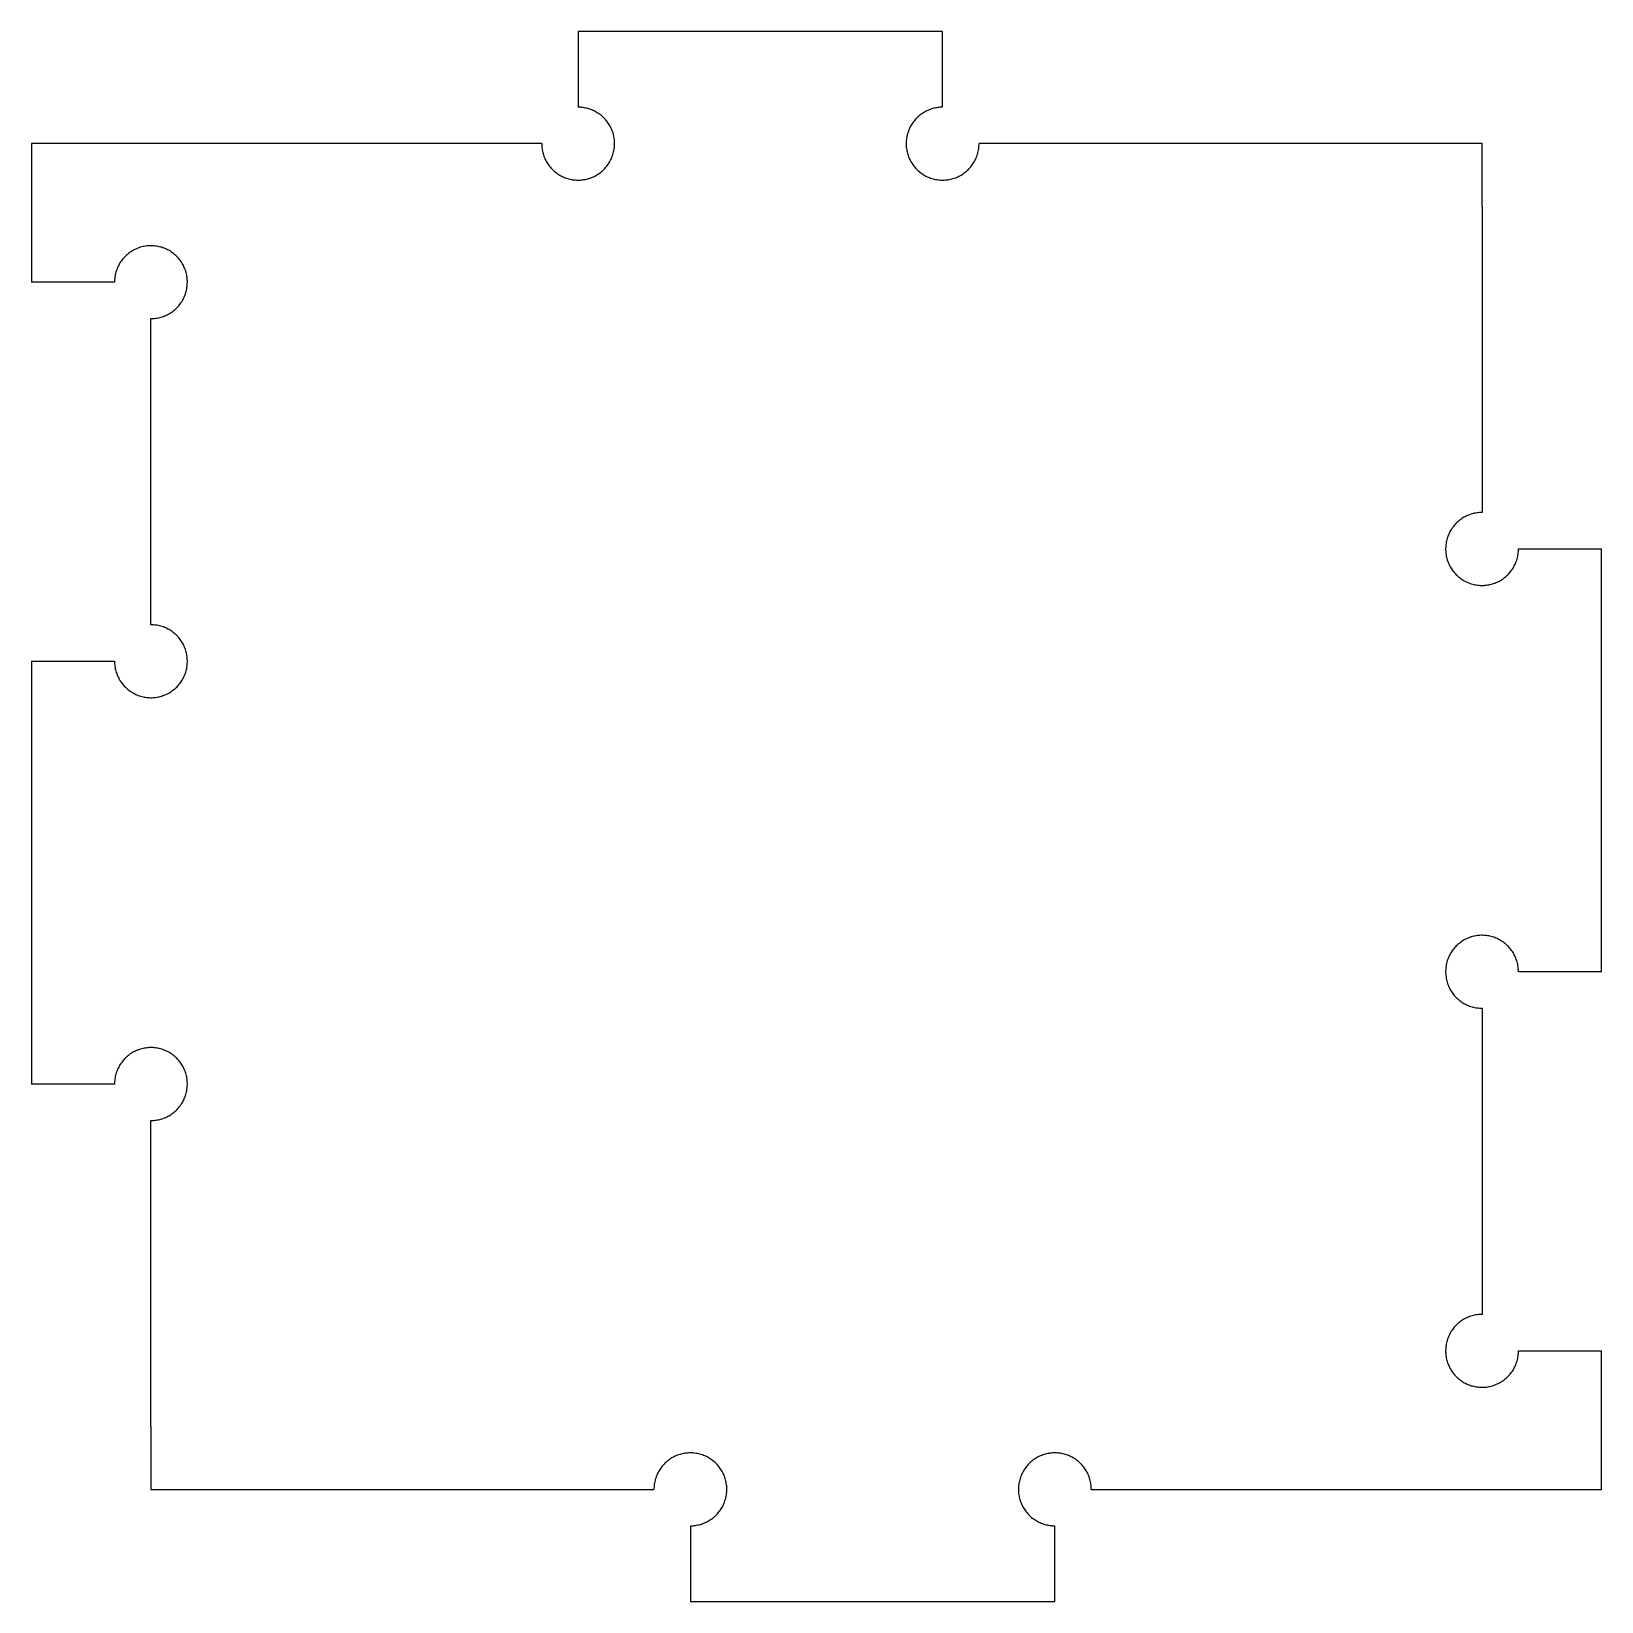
# Model space of a CAD drawing. Header units: millimetres. Extents: x -10 to 11.5, y -10 to 11.5.
import ezdxf

# ---------------------------------------------------------------- set-up
doc = ezdxf.new("R2010")
doc.units = ezdxf.units.MM
doc.layers.add('Combined Conservative', color=111, linetype='Continuous', true_color=0x7fffbf)

msp = doc.modelspace()

# ---------------------------------------------------------------- linework, layer by layer
at = {"layer": 'Combined Conservative'}
for p, q in [((2.5, 11.54), (-2.5, 11.54)), ((-2.5, 11.54), (-2.5, 10.5)), ((2.5, 10.5), (2.5, 11.54)), ((-2.483, 10.5), (-2.5, 10.5)), ((-2.465, 10.499), (-2.483, 10.5)), ((-2.448, 10.497), (-2.465, 10.499)), ((-2.431, 10.495), (-2.448, 10.497)), ((-2.414, 10.493), (-2.431, 10.495)), ((-2.397, 10.489), (-2.414, 10.493)), ((-2.38, 10.485), (-2.397, 10.489)), ((-2.363, 10.481), (-2.38, 10.485)), ((-2.347, 10.476), (-2.363, 10.481)), ((-2.33, 10.47), (-2.347, 10.476)), ((-2.314, 10.464), (-2.33, 10.47)), ((-2.298, 10.457), (-2.314, 10.464)), ((-2.282, 10.45), (-2.298, 10.457)), ((-2.267, 10.442), (-2.282, 10.45)), ((-2.252, 10.434), (-2.267, 10.442)), ((-2.237, 10.425), (-2.252, 10.434)), ((-2.222, 10.416), (-2.237, 10.425)), ((-2.208, 10.406), (-2.222, 10.416)), ((-2.194, 10.396), (-2.208, 10.406)), ((-2.181, 10.385), (-2.194, 10.396)), ((-2.167, 10.373), (-2.181, 10.385)), ((-2.155, 10.362), (-2.167, 10.373)), ((-2.142, 10.349), (-2.155, 10.362)), ((-2.13, 10.337), (-2.142, 10.349)), ((2.142, 10.349), (2.13, 10.337)), ((2.155, 10.362), (2.142, 10.349)), ((2.167, 10.373), (2.155, 10.362)), ((2.181, 10.385), (2.167, 10.373)), ((2.194, 10.396), (2.181, 10.385)), ((2.208, 10.406), (2.194, 10.396)), ((2.222, 10.416), (2.208, 10.406)), ((2.237, 10.425), (2.222, 10.416)), ((2.252, 10.434), (2.237, 10.425)), ((2.267, 10.442), (2.252, 10.434)), ((2.282, 10.45), (2.267, 10.442)), ((2.298, 10.457), (2.282, 10.45)), ((2.314, 10.464), (2.298, 10.457)), ((2.33, 10.47), (2.314, 10.464)), ((2.347, 10.476), (2.33, 10.47)), ((2.363, 10.481), (2.347, 10.476)), ((2.38, 10.485), (2.363, 10.481)), ((2.397, 10.489), (2.38, 10.485)), ((2.414, 10.493), (2.397, 10.489)), ((2.431, 10.495), (2.414, 10.493)), ((2.448, 10.497), (2.431, 10.495)), ((2.465, 10.499), (2.448, 10.497)), ((2.483, 10.5), (2.465, 10.499)), ((2.5, 10.5), (2.483, 10.5)), ((-2.119, 10.324), (-2.13, 10.337)), ((-2.108, 10.31), (-2.119, 10.324)), ((-2.098, 10.297), (-2.108, 10.31)), ((-2.088, 10.283), (-2.098, 10.297)), ((-2.078, 10.268), (-2.088, 10.283)), ((-2.069, 10.253), (-2.078, 10.268)), ((-2.06, 10.238), (-2.069, 10.253)), ((-2.052, 10.223), (-2.06, 10.238)), ((-2.045, 10.207), (-2.052, 10.223)), ((-2.038, 10.191), (-2.045, 10.207)), ((-2.032, 10.175), (-2.038, 10.191)), ((-2.026, 10.159), (-2.032, 10.175)), ((-2.021, 10.142), (-2.026, 10.159)), ((-2.016, 10.126), (-2.021, 10.142)), ((-2.012, 10.109), (-2.016, 10.126)), ((2.016, 10.126), (2.012, 10.109)), ((2.021, 10.142), (2.016, 10.126)), ((2.026, 10.159), (2.021, 10.142)), ((2.032, 10.175), (2.026, 10.159)), ((2.038, 10.191), (2.032, 10.175)), ((2.045, 10.207), (2.038, 10.191)), ((2.052, 10.223), (2.045, 10.207)), ((2.06, 10.238), (2.052, 10.223)), ((2.069, 10.253), (2.06, 10.238)), ((2.078, 10.268), (2.069, 10.253)), ((2.088, 10.283), (2.078, 10.268)), ((2.098, 10.297), (2.088, 10.283)), ((2.108, 10.31), (2.098, 10.297)), ((2.119, 10.324), (2.108, 10.31)), ((2.13, 10.337), (2.119, 10.324)), ((-3, 10), (-10, 10)), ((-10, 10), (-10, 8.1)), ((-3, 10), (-3, 9.983)), ((-3, 9.983), (-2.999, 9.965)), ((-2.999, 9.965), (-2.997, 9.948)), ((-2.997, 9.948), (-2.995, 9.931)), ((-2.995, 9.931), (-2.993, 9.914)), ((-2.993, 9.914), (-2.989, 9.897)), ((-2.009, 10.092), (-2.012, 10.109)), ((-2.01, 9.902), (-2.007, 9.92)), ((-2.006, 10.075), (-2.009, 10.092)), ((-2.007, 9.92), (-2.004, 9.937)), ((-2.003, 10.058), (-2.006, 10.075)), ((-2.004, 9.937), (-2.002, 9.954)), ((-2.002, 10.04), (-2.003, 10.058)), ((-2.001, 10.023), (-2.002, 10.04)), ((-2.002, 9.954), (-2.001, 9.971)), ((-2, 10.006), (-2.001, 10.023)), ((-2.001, 9.971), (-2, 9.988)), ((-2, 9.988), (-2, 10.006)), ((2.001, 10.023), (2, 10.006)), ((2, 10.006), (2, 9.988)), ((2, 9.988), (2.001, 9.971)), ((2.002, 10.04), (2.001, 10.023)), ((2.001, 9.971), (2.002, 9.954)), ((2.003, 10.058), (2.002, 10.04)), ((2.002, 9.954), (2.004, 9.937)), ((2.006, 10.075), (2.003, 10.058)), ((2.004, 9.937), (2.007, 9.92)), ((2.009, 10.092), (2.006, 10.075)), ((2.007, 9.92), (2.01, 9.902)), ((2.012, 10.109), (2.009, 10.092)), ((2.989, 9.897), (2.993, 9.914)), ((2.993, 9.914), (2.995, 9.931)), ((2.995, 9.931), (2.997, 9.948)), ((2.997, 9.948), (2.999, 9.965)), ((2.999, 9.965), (3, 9.983)), ((9.9, 10), (3, 10)), ((3, 9.983), (3, 10)), ((9.9, 9.14), (9.9, 10)), ((-2.989, 9.897), (-2.985, 9.88)), ((-2.985, 9.88), (-2.981, 9.863)), ((-2.981, 9.863), (-2.976, 9.847)), ((-2.976, 9.847), (-2.97, 9.83)), ((-2.97, 9.83), (-2.964, 9.814)), ((-2.964, 9.814), (-2.957, 9.798)), ((-2.957, 9.798), (-2.95, 9.782)), ((-2.95, 9.782), (-2.942, 9.767)), ((-2.942, 9.767), (-2.934, 9.752)), ((-2.934, 9.752), (-2.925, 9.737)), ((-2.925, 9.737), (-2.916, 9.722)), ((-2.916, 9.722), (-2.906, 9.708)), ((-2.906, 9.708), (-2.896, 9.694)), ((-2.896, 9.694), (-2.885, 9.681)), ((-2.112, 9.685), (-2.101, 9.699)), ((-2.101, 9.699), (-2.091, 9.713)), ((-2.091, 9.713), (-2.081, 9.727)), ((-2.081, 9.727), (-2.072, 9.742)), ((-2.072, 9.742), (-2.063, 9.757)), ((-2.063, 9.757), (-2.055, 9.772)), ((-2.055, 9.772), (-2.047, 9.788)), ((-2.047, 9.788), (-2.04, 9.803)), ((-2.04, 9.803), (-2.034, 9.819)), ((-2.034, 9.819), (-2.028, 9.836)), ((-2.028, 9.836), (-2.022, 9.852)), ((-2.022, 9.852), (-2.018, 9.869)), ((-2.018, 9.869), (-2.013, 9.886)), ((-2.013, 9.886), (-2.01, 9.902)), ((2.01, 9.902), (2.013, 9.886)), ((2.013, 9.886), (2.018, 9.869)), ((2.018, 9.869), (2.022, 9.852)), ((2.022, 9.852), (2.028, 9.836)), ((2.028, 9.836), (2.034, 9.819)), ((2.034, 9.819), (2.04, 9.803)), ((2.04, 9.803), (2.047, 9.788)), ((2.047, 9.788), (2.055, 9.772)), ((2.055, 9.772), (2.063, 9.757)), ((2.063, 9.757), (2.072, 9.742)), ((2.072, 9.742), (2.081, 9.727)), ((2.081, 9.727), (2.091, 9.713)), ((2.091, 9.713), (2.101, 9.699)), ((2.101, 9.699), (2.112, 9.685)), ((2.885, 9.681), (2.896, 9.694)), ((2.896, 9.694), (2.906, 9.708)), ((2.906, 9.708), (2.916, 9.722)), ((2.916, 9.722), (2.925, 9.737)), ((2.925, 9.737), (2.934, 9.752)), ((2.934, 9.752), (2.942, 9.767)), ((2.942, 9.767), (2.95, 9.782)), ((2.95, 9.782), (2.957, 9.798)), ((2.957, 9.798), (2.964, 9.814)), ((2.964, 9.814), (2.97, 9.83)), ((2.97, 9.83), (2.976, 9.847)), ((2.976, 9.847), (2.981, 9.863)), ((2.981, 9.863), (2.985, 9.88)), ((2.985, 9.88), (2.989, 9.897)), ((-2.885, 9.681), (-2.873, 9.667)), ((-2.873, 9.667), (-2.862, 9.655)), ((-2.862, 9.655), (-2.849, 9.642)), ((-2.849, 9.642), (-2.837, 9.63)), ((-2.837, 9.63), (-2.824, 9.619)), ((-2.824, 9.619), (-2.81, 9.608)), ((-2.81, 9.608), (-2.797, 9.598)), ((-2.797, 9.598), (-2.783, 9.588)), ((-2.783, 9.588), (-2.768, 9.578)), ((-2.768, 9.578), (-2.753, 9.569)), ((-2.753, 9.569), (-2.738, 9.56)), ((-2.738, 9.56), (-2.723, 9.552)), ((-2.723, 9.552), (-2.707, 9.545)), ((-2.707, 9.545), (-2.691, 9.538)), ((-2.691, 9.538), (-2.675, 9.532)), ((-2.675, 9.532), (-2.659, 9.526)), ((-2.659, 9.526), (-2.642, 9.521)), ((-2.642, 9.521), (-2.626, 9.516)), ((-2.626, 9.516), (-2.609, 9.512)), ((-2.609, 9.512), (-2.592, 9.509)), ((-2.592, 9.509), (-2.575, 9.506)), ((-2.575, 9.506), (-2.558, 9.503)), ((-2.558, 9.503), (-2.54, 9.502)), ((-2.54, 9.502), (-2.523, 9.501)), ((-2.523, 9.501), (-2.506, 9.5)), ((-2.506, 9.5), (-2.488, 9.5)), ((-2.488, 9.5), (-2.471, 9.501)), ((-2.471, 9.501), (-2.454, 9.502)), ((-2.454, 9.502), (-2.437, 9.504)), ((-2.437, 9.504), (-2.42, 9.507)), ((-2.42, 9.507), (-2.402, 9.51)), ((-2.402, 9.51), (-2.386, 9.513)), ((-2.386, 9.513), (-2.369, 9.518)), ((-2.369, 9.518), (-2.352, 9.522)), ((-2.352, 9.522), (-2.336, 9.528)), ((-2.336, 9.528), (-2.319, 9.534)), ((-2.319, 9.534), (-2.303, 9.54)), ((-2.303, 9.54), (-2.288, 9.547)), ((-2.288, 9.547), (-2.272, 9.555)), ((-2.272, 9.555), (-2.257, 9.563)), ((-2.257, 9.563), (-2.242, 9.572)), ((-2.242, 9.572), (-2.227, 9.581)), ((-2.227, 9.581), (-2.213, 9.591)), ((-2.213, 9.591), (-2.199, 9.601)), ((-2.199, 9.601), (-2.185, 9.612)), ((-2.185, 9.612), (-2.172, 9.623)), ((-2.172, 9.623), (-2.159, 9.634)), ((-2.159, 9.634), (-2.146, 9.646)), ((-2.146, 9.646), (-2.134, 9.659)), ((-2.134, 9.659), (-2.123, 9.672)), ((-2.123, 9.672), (-2.112, 9.685)), ((2.112, 9.685), (2.123, 9.672)), ((2.123, 9.672), (2.134, 9.659)), ((2.134, 9.659), (2.146, 9.646)), ((2.146, 9.646), (2.159, 9.634)), ((2.159, 9.634), (2.172, 9.623)), ((2.172, 9.623), (2.185, 9.612)), ((2.185, 9.612), (2.199, 9.601)), ((2.199, 9.601), (2.213, 9.591)), ((2.213, 9.591), (2.227, 9.581)), ((2.227, 9.581), (2.242, 9.572)), ((2.242, 9.572), (2.257, 9.563)), ((2.257, 9.563), (2.272, 9.555)), ((2.272, 9.555), (2.288, 9.547)), ((2.288, 9.547), (2.303, 9.54)), ((2.303, 9.54), (2.319, 9.534)), ((2.319, 9.534), (2.336, 9.528)), ((2.336, 9.528), (2.352, 9.522)), ((2.352, 9.522), (2.369, 9.518)), ((2.369, 9.518), (2.386, 9.513)), ((2.386, 9.513), (2.402, 9.51)), ((2.402, 9.51), (2.42, 9.507)), ((2.42, 9.507), (2.437, 9.504)), ((2.437, 9.504), (2.454, 9.502)), ((2.454, 9.502), (2.471, 9.501)), ((2.471, 9.501), (2.488, 9.5)), ((2.488, 9.5), (2.506, 9.5)), ((2.506, 9.5), (2.523, 9.501)), ((2.523, 9.501), (2.54, 9.502)), ((2.54, 9.502), (2.558, 9.503)), ((2.558, 9.503), (2.575, 9.506)), ((2.575, 9.506), (2.592, 9.509)), ((2.592, 9.509), (2.609, 9.512)), ((2.609, 9.512), (2.626, 9.516)), ((2.626, 9.516), (2.642, 9.521)), ((2.642, 9.521), (2.659, 9.526)), ((2.659, 9.526), (2.675, 9.532)), ((2.675, 9.532), (2.691, 9.538)), ((2.691, 9.538), (2.707, 9.545)), ((2.707, 9.545), (2.723, 9.552)), ((2.723, 9.552), (2.738, 9.56)), ((2.738, 9.56), (2.753, 9.569)), ((2.753, 9.569), (2.768, 9.578)), ((2.768, 9.578), (2.783, 9.588)), ((2.783, 9.588), (2.797, 9.598)), ((2.797, 9.598), (2.81, 9.608)), ((2.81, 9.608), (2.824, 9.619)), ((2.824, 9.619), (2.837, 9.63)), ((2.837, 9.63), (2.849, 9.642)), ((2.849, 9.642), (2.862, 9.655)), ((2.862, 9.655), (2.873, 9.667)), ((2.873, 9.667), (2.885, 9.681)), ((9.9, 9.14), (9.9, 4.94)), ((-8.756, 8.406), (-8.766, 8.392)), ((-8.745, 8.419), (-8.756, 8.406)), ((-8.733, 8.433), (-8.745, 8.419)), ((-8.722, 8.445), (-8.733, 8.433)), ((-8.709, 8.458), (-8.722, 8.445)), ((-8.697, 8.47), (-8.709, 8.458)), ((-8.684, 8.481), (-8.697, 8.47)), ((-8.67, 8.492), (-8.684, 8.481)), ((-8.657, 8.502), (-8.67, 8.492)), ((-8.643, 8.512), (-8.657, 8.502)), ((-8.628, 8.522), (-8.643, 8.512)), ((-8.613, 8.531), (-8.628, 8.522)), ((-8.598, 8.54), (-8.613, 8.531)), ((-8.583, 8.548), (-8.598, 8.54)), ((-8.567, 8.555), (-8.583, 8.548)), ((-8.551, 8.562), (-8.567, 8.555)), ((-8.535, 8.568), (-8.551, 8.562)), ((-8.519, 8.574), (-8.535, 8.568)), ((-8.502, 8.579), (-8.519, 8.574)), ((-8.486, 8.584), (-8.502, 8.579)), ((-8.469, 8.588), (-8.486, 8.584)), ((-8.452, 8.591), (-8.469, 8.588)), ((-8.435, 8.594), (-8.452, 8.591)), ((-8.418, 8.597), (-8.435, 8.594)), ((-8.4, 8.598), (-8.418, 8.597)), ((-8.383, 8.599), (-8.4, 8.598)), ((-8.366, 8.6), (-8.383, 8.599)), ((-8.348, 8.6), (-8.366, 8.6)), ((-8.331, 8.599), (-8.348, 8.6)), ((-8.314, 8.598), (-8.331, 8.599)), ((-8.297, 8.596), (-8.314, 8.598)), ((-8.28, 8.593), (-8.297, 8.596)), ((-8.262, 8.59), (-8.28, 8.593)), ((-8.246, 8.587), (-8.262, 8.59)), ((-8.229, 8.582), (-8.246, 8.587)), ((-8.212, 8.578), (-8.229, 8.582)), ((-8.196, 8.572), (-8.212, 8.578)), ((-8.179, 8.566), (-8.196, 8.572)), ((-8.163, 8.56), (-8.179, 8.566)), ((-8.148, 8.553), (-8.163, 8.56)), ((-8.132, 8.545), (-8.148, 8.553)), ((-8.117, 8.537), (-8.132, 8.545)), ((-8.102, 8.528), (-8.117, 8.537)), ((-8.087, 8.519), (-8.102, 8.528)), ((-8.073, 8.509), (-8.087, 8.519)), ((-8.059, 8.499), (-8.073, 8.509)), ((-8.045, 8.488), (-8.059, 8.499)), ((-8.032, 8.477), (-8.045, 8.488)), ((-8.019, 8.466), (-8.032, 8.477)), ((-8.006, 8.454), (-8.019, 8.466)), ((-7.994, 8.441), (-8.006, 8.454)), ((-7.983, 8.428), (-7.994, 8.441)), ((-7.972, 8.415), (-7.983, 8.428)), ((-7.961, 8.401), (-7.972, 8.415)), ((-7.951, 8.387), (-7.961, 8.401)), ((-8.853, 8.186), (-8.855, 8.169)), ((-8.849, 8.203), (-8.853, 8.186)), ((-8.845, 8.22), (-8.849, 8.203)), ((-8.841, 8.237), (-8.845, 8.22)), ((-8.836, 8.253), (-8.841, 8.237)), ((-8.83, 8.27), (-8.836, 8.253)), ((-8.824, 8.286), (-8.83, 8.27)), ((-8.817, 8.302), (-8.824, 8.286)), ((-8.81, 8.318), (-8.817, 8.302)), ((-8.802, 8.333), (-8.81, 8.318)), ((-8.794, 8.348), (-8.802, 8.333)), ((-8.785, 8.363), (-8.794, 8.348)), ((-8.776, 8.378), (-8.785, 8.363)), ((-8.766, 8.392), (-8.776, 8.378)), ((-7.941, 8.373), (-7.951, 8.387)), ((-7.932, 8.358), (-7.941, 8.373)), ((-7.923, 8.343), (-7.932, 8.358)), ((-7.915, 8.328), (-7.923, 8.343)), ((-7.907, 8.312), (-7.915, 8.328)), ((-7.9, 8.297), (-7.907, 8.312)), ((-7.894, 8.281), (-7.9, 8.297)), ((-7.888, 8.264), (-7.894, 8.281)), ((-7.882, 8.248), (-7.888, 8.264)), ((-7.878, 8.231), (-7.882, 8.248)), ((-7.873, 8.214), (-7.878, 8.231)), ((-7.87, 8.198), (-7.873, 8.214)), ((-7.867, 8.18), (-7.87, 8.198)), ((-8.86, 8.1), (-10, 8.1)), ((-8.859, 8.135), (-8.86, 8.117)), ((-8.86, 8.117), (-8.86, 8.1)), ((-8.857, 8.152), (-8.859, 8.135)), ((-8.855, 8.169), (-8.857, 8.152)), ((-7.881, 7.958), (-7.876, 7.974)), ((-7.876, 7.974), (-7.872, 7.991)), ((-7.872, 7.991), (-7.869, 8.008)), ((-7.869, 8.008), (-7.866, 8.025)), ((-7.864, 8.163), (-7.867, 8.18)), ((-7.866, 8.025), (-7.863, 8.042)), ((-7.862, 8.146), (-7.864, 8.163)), ((-7.863, 8.042), (-7.862, 8.06)), ((-7.861, 8.129), (-7.862, 8.146)), ((-7.862, 8.06), (-7.861, 8.077)), ((-7.86, 8.112), (-7.861, 8.129)), ((-7.861, 8.077), (-7.86, 8.094)), ((-7.86, 8.094), (-7.86, 8.112)), ((-8.002, 7.751), (-7.99, 7.763)), ((-7.99, 7.763), (-7.979, 7.776)), ((-7.979, 7.776), (-7.968, 7.79)), ((-7.968, 7.79), (-7.958, 7.803)), ((-7.958, 7.803), (-7.948, 7.817)), ((-7.948, 7.817), (-7.938, 7.832)), ((-7.938, 7.832), (-7.929, 7.847)), ((-7.929, 7.847), (-7.92, 7.862)), ((-7.92, 7.862), (-7.912, 7.877)), ((-7.912, 7.877), (-7.905, 7.893)), ((-7.905, 7.893), (-7.898, 7.909)), ((-7.898, 7.909), (-7.892, 7.925)), ((-7.892, 7.925), (-7.886, 7.941)), ((-7.886, 7.941), (-7.881, 7.958)), ((-8.36, 3.4), (-8.36, 7.6)), ((-8.36, 7.6), (-8.343, 7.6)), ((-8.343, 7.6), (-8.325, 7.601)), ((-8.325, 7.601), (-8.308, 7.603)), ((-8.308, 7.603), (-8.291, 7.605)), ((-8.291, 7.605), (-8.274, 7.607)), ((-8.274, 7.607), (-8.257, 7.611)), ((-8.257, 7.611), (-8.24, 7.615)), ((-8.24, 7.615), (-8.223, 7.619)), ((-8.223, 7.619), (-8.207, 7.624)), ((-8.207, 7.624), (-8.19, 7.63)), ((-8.19, 7.63), (-8.174, 7.636)), ((-8.174, 7.636), (-8.158, 7.643)), ((-8.158, 7.643), (-8.142, 7.65)), ((-8.142, 7.65), (-8.127, 7.658)), ((-8.127, 7.658), (-8.112, 7.666)), ((-8.112, 7.666), (-8.097, 7.675)), ((-8.097, 7.675), (-8.082, 7.684)), ((-8.082, 7.684), (-8.068, 7.694)), ((-8.068, 7.694), (-8.054, 7.704)), ((-8.054, 7.704), (-8.041, 7.715)), ((-8.041, 7.715), (-8.027, 7.727)), ((-8.027, 7.727), (-8.015, 7.738)), ((-8.015, 7.738), (-8.002, 7.751)), ((9.508, 4.75), (9.498, 4.737)), ((9.519, 4.764), (9.508, 4.75)), ((9.53, 4.777), (9.519, 4.764)), ((9.542, 4.789), (9.53, 4.777)), ((9.555, 4.802), (9.542, 4.789)), ((9.567, 4.813), (9.555, 4.802)), ((9.581, 4.825), (9.567, 4.813)), ((9.594, 4.836), (9.581, 4.825)), ((9.608, 4.846), (9.594, 4.836)), ((9.622, 4.856), (9.608, 4.846)), ((9.637, 4.865), (9.622, 4.856)), ((9.652, 4.874), (9.637, 4.865)), ((9.667, 4.882), (9.652, 4.874)), ((9.682, 4.89), (9.667, 4.882)), ((9.698, 4.897), (9.682, 4.89)), ((9.714, 4.904), (9.698, 4.897)), ((9.73, 4.91), (9.714, 4.904)), ((9.747, 4.916), (9.73, 4.91)), ((9.763, 4.921), (9.747, 4.916)), ((9.78, 4.925), (9.763, 4.921)), ((9.797, 4.929), (9.78, 4.925)), ((9.814, 4.933), (9.797, 4.929)), ((9.831, 4.935), (9.814, 4.933)), ((9.848, 4.937), (9.831, 4.935)), ((9.865, 4.939), (9.848, 4.937)), ((9.883, 4.94), (9.865, 4.939)), ((9.9, 4.94), (9.883, 4.94)), ((9.409, 4.532), (9.406, 4.515)), ((9.412, 4.549), (9.409, 4.532)), ((9.416, 4.566), (9.412, 4.549)), ((9.421, 4.582), (9.416, 4.566)), ((9.426, 4.599), (9.421, 4.582)), ((9.432, 4.615), (9.426, 4.599)), ((9.438, 4.631), (9.432, 4.615)), ((9.445, 4.647), (9.438, 4.631)), ((9.452, 4.663), (9.445, 4.647)), ((9.46, 4.678), (9.452, 4.663)), ((9.469, 4.693), (9.46, 4.678)), ((9.478, 4.708), (9.469, 4.693)), ((9.488, 4.723), (9.478, 4.708)), ((9.498, 4.737), (9.488, 4.723)), ((9.401, 4.463), (9.4, 4.446)), ((9.4, 4.446), (9.4, 4.428)), ((9.4, 4.428), (9.401, 4.411)), ((9.402, 4.48), (9.401, 4.463)), ((9.401, 4.411), (9.402, 4.394)), ((9.403, 4.498), (9.402, 4.48)), ((9.402, 4.394), (9.404, 4.377)), ((9.406, 4.515), (9.403, 4.498)), ((9.404, 4.377), (9.407, 4.36)), ((9.407, 4.36), (9.41, 4.342)), ((9.41, 4.342), (9.413, 4.326)), ((9.413, 4.326), (9.418, 4.309)), ((9.418, 4.309), (9.422, 4.292)), ((10.381, 4.303), (10.385, 4.32)), ((10.385, 4.32), (10.389, 4.337)), ((10.389, 4.337), (10.393, 4.354)), ((10.393, 4.354), (10.395, 4.371)), ((10.395, 4.371), (10.397, 4.388)), ((10.397, 4.388), (10.399, 4.405)), ((10.399, 4.405), (10.4, 4.423)), ((10.4, 4.423), (10.4, 4.44)), ((10.4, 4.44), (11.54, 4.44)), ((11.54, -1.36), (11.54, 4.44)), ((9.422, 4.292), (9.428, 4.276)), ((9.428, 4.276), (9.434, 4.259)), ((9.434, 4.259), (9.44, 4.243)), ((9.44, 4.243), (9.447, 4.228)), ((9.447, 4.228), (9.455, 4.212)), ((9.455, 4.212), (9.463, 4.197)), ((9.463, 4.197), (9.472, 4.182)), ((9.472, 4.182), (9.481, 4.167)), ((9.481, 4.167), (9.491, 4.153)), ((9.491, 4.153), (9.501, 4.139)), ((9.501, 4.139), (9.512, 4.125)), ((9.512, 4.125), (9.523, 4.112)), ((9.523, 4.112), (9.534, 4.099)), ((9.534, 4.099), (9.546, 4.086)), ((10.249, 4.082), (10.262, 4.095)), ((10.262, 4.095), (10.273, 4.107)), ((10.273, 4.107), (10.285, 4.121)), ((10.285, 4.121), (10.296, 4.134)), ((10.296, 4.134), (10.306, 4.148)), ((10.306, 4.148), (10.316, 4.162)), ((10.316, 4.162), (10.325, 4.177)), ((10.325, 4.177), (10.334, 4.192)), ((10.334, 4.192), (10.342, 4.207)), ((10.342, 4.207), (10.35, 4.222)), ((10.35, 4.222), (10.357, 4.238)), ((10.357, 4.238), (10.364, 4.254)), ((10.364, 4.254), (10.37, 4.27)), ((10.37, 4.27), (10.376, 4.287)), ((10.376, 4.287), (10.381, 4.303)), ((9.546, 4.086), (9.559, 4.074)), ((9.559, 4.074), (9.572, 4.063)), ((9.572, 4.063), (9.585, 4.052)), ((9.585, 4.052), (9.599, 4.041)), ((9.599, 4.041), (9.613, 4.031)), ((9.613, 4.031), (9.627, 4.021)), ((9.627, 4.021), (9.642, 4.012)), ((9.642, 4.012), (9.657, 4.003)), ((9.657, 4.003), (9.672, 3.995)), ((9.672, 3.995), (9.688, 3.987)), ((9.688, 3.987), (9.703, 3.98)), ((9.703, 3.98), (9.719, 3.974)), ((9.719, 3.974), (9.736, 3.968)), ((9.736, 3.968), (9.752, 3.962)), ((9.752, 3.962), (9.769, 3.958)), ((9.769, 3.958), (9.786, 3.953)), ((9.786, 3.953), (9.802, 3.95)), ((9.802, 3.95), (9.82, 3.947)), ((9.82, 3.947), (9.837, 3.944)), ((9.837, 3.944), (9.854, 3.942)), ((9.854, 3.942), (9.871, 3.941)), ((9.871, 3.941), (9.888, 3.94)), ((9.888, 3.94), (9.906, 3.94)), ((9.906, 3.94), (9.923, 3.941)), ((9.923, 3.941), (9.94, 3.942)), ((9.94, 3.942), (9.958, 3.943)), ((9.958, 3.943), (9.975, 3.946)), ((9.975, 3.946), (9.992, 3.949)), ((9.992, 3.949), (10.009, 3.952)), ((10.009, 3.952), (10.026, 3.956)), ((10.026, 3.956), (10.042, 3.961)), ((10.042, 3.961), (10.059, 3.966)), ((10.059, 3.966), (10.075, 3.972)), ((10.075, 3.972), (10.091, 3.978)), ((10.091, 3.978), (10.107, 3.985)), ((10.107, 3.985), (10.123, 3.992)), ((10.123, 3.992), (10.138, 4)), ((10.138, 4), (10.153, 4.009)), ((10.153, 4.009), (10.168, 4.018)), ((10.168, 4.018), (10.183, 4.028)), ((10.183, 4.028), (10.197, 4.038)), ((10.197, 4.038), (10.21, 4.048)), ((10.21, 4.048), (10.224, 4.059)), ((10.224, 4.059), (10.237, 4.07)), ((10.237, 4.07), (10.249, 4.082)), ((-8.343, 3.4), (-8.36, 3.4)), ((-8.325, 3.399), (-8.343, 3.4)), ((-8.308, 3.397), (-8.325, 3.399)), ((-8.291, 3.395), (-8.308, 3.397)), ((-8.274, 3.393), (-8.291, 3.395)), ((-8.257, 3.389), (-8.274, 3.393)), ((-8.24, 3.385), (-8.257, 3.389)), ((-8.223, 3.381), (-8.24, 3.385)), ((-8.207, 3.376), (-8.223, 3.381)), ((-8.19, 3.37), (-8.207, 3.376)), ((-8.174, 3.364), (-8.19, 3.37)), ((-8.158, 3.357), (-8.174, 3.364)), ((-8.142, 3.35), (-8.158, 3.357)), ((-8.127, 3.342), (-8.142, 3.35)), ((-8.112, 3.334), (-8.127, 3.342)), ((-8.097, 3.325), (-8.112, 3.334)), ((-8.082, 3.316), (-8.097, 3.325)), ((-8.068, 3.306), (-8.082, 3.316)), ((-8.054, 3.296), (-8.068, 3.306)), ((-8.041, 3.285), (-8.054, 3.296)), ((-8.027, 3.273), (-8.041, 3.285)), ((-8.015, 3.262), (-8.027, 3.273)), ((-8.002, 3.249), (-8.015, 3.262)), ((-7.99, 3.237), (-8.002, 3.249)), ((-7.979, 3.224), (-7.99, 3.237)), ((-7.968, 3.21), (-7.979, 3.224)), ((-7.958, 3.197), (-7.968, 3.21)), ((-7.948, 3.183), (-7.958, 3.197)), ((-7.938, 3.168), (-7.948, 3.183)), ((-7.929, 3.153), (-7.938, 3.168)), ((-7.92, 3.138), (-7.929, 3.153)), ((-7.912, 3.123), (-7.92, 3.138)), ((-7.905, 3.107), (-7.912, 3.123)), ((-7.898, 3.091), (-7.905, 3.107)), ((-7.892, 3.075), (-7.898, 3.091)), ((-7.886, 3.059), (-7.892, 3.075)), ((-7.881, 3.042), (-7.886, 3.059)), ((-7.876, 3.026), (-7.881, 3.042)), ((-7.872, 3.009), (-7.876, 3.026)), ((-10, 2.9), (-10, -2.9)), ((-10, 2.9), (-8.86, 2.9)), ((-8.86, 2.9), (-8.86, 2.883)), ((-8.86, 2.883), (-8.859, 2.865)), ((-8.859, 2.865), (-8.857, 2.848)), ((-8.857, 2.848), (-8.855, 2.831)), ((-8.855, 2.831), (-8.853, 2.814)), ((-8.853, 2.814), (-8.849, 2.797)), ((-7.873, 2.786), (-7.87, 2.802)), ((-7.869, 2.992), (-7.872, 3.009)), ((-7.87, 2.802), (-7.867, 2.82)), ((-7.866, 2.975), (-7.869, 2.992)), ((-7.867, 2.82), (-7.864, 2.837)), ((-7.863, 2.958), (-7.866, 2.975)), ((-7.864, 2.837), (-7.862, 2.854)), ((-7.862, 2.94), (-7.863, 2.958)), ((-7.861, 2.923), (-7.862, 2.94)), ((-7.862, 2.854), (-7.861, 2.871)), ((-7.86, 2.906), (-7.861, 2.923)), ((-7.861, 2.871), (-7.86, 2.888)), ((-7.86, 2.888), (-7.86, 2.906)), ((-8.849, 2.797), (-8.845, 2.78)), ((-8.845, 2.78), (-8.841, 2.763)), ((-8.841, 2.763), (-8.836, 2.747)), ((-8.836, 2.747), (-8.83, 2.73)), ((-8.83, 2.73), (-8.824, 2.714)), ((-8.824, 2.714), (-8.817, 2.698)), ((-8.817, 2.698), (-8.81, 2.682)), ((-8.81, 2.682), (-8.802, 2.667)), ((-8.802, 2.667), (-8.794, 2.652)), ((-8.794, 2.652), (-8.785, 2.637)), ((-8.785, 2.637), (-8.776, 2.622)), ((-8.776, 2.622), (-8.766, 2.608)), ((-8.766, 2.608), (-8.756, 2.594)), ((-8.756, 2.594), (-8.745, 2.581)), ((-7.983, 2.572), (-7.972, 2.585)), ((-7.972, 2.585), (-7.961, 2.599)), ((-7.961, 2.599), (-7.951, 2.613)), ((-7.951, 2.613), (-7.941, 2.627)), ((-7.941, 2.627), (-7.932, 2.642)), ((-7.932, 2.642), (-7.923, 2.657)), ((-7.923, 2.657), (-7.915, 2.672)), ((-7.915, 2.672), (-7.907, 2.688)), ((-7.907, 2.688), (-7.9, 2.703)), ((-7.9, 2.703), (-7.894, 2.719)), ((-7.894, 2.719), (-7.888, 2.736)), ((-7.888, 2.736), (-7.882, 2.752)), ((-7.882, 2.752), (-7.878, 2.769)), ((-7.878, 2.769), (-7.873, 2.786)), ((-8.745, 2.581), (-8.733, 2.567)), ((-8.733, 2.567), (-8.722, 2.555)), ((-8.722, 2.555), (-8.709, 2.542)), ((-8.709, 2.542), (-8.697, 2.53)), ((-8.697, 2.53), (-8.684, 2.519)), ((-8.684, 2.519), (-8.67, 2.508)), ((-8.67, 2.508), (-8.657, 2.498)), ((-8.657, 2.498), (-8.643, 2.488)), ((-8.643, 2.488), (-8.628, 2.478)), ((-8.628, 2.478), (-8.613, 2.469)), ((-8.613, 2.469), (-8.598, 2.46)), ((-8.598, 2.46), (-8.583, 2.452)), ((-8.583, 2.452), (-8.567, 2.445)), ((-8.567, 2.445), (-8.551, 2.438)), ((-8.551, 2.438), (-8.535, 2.432)), ((-8.535, 2.432), (-8.519, 2.426)), ((-8.519, 2.426), (-8.502, 2.421)), ((-8.502, 2.421), (-8.486, 2.416)), ((-8.486, 2.416), (-8.469, 2.412)), ((-8.469, 2.412), (-8.452, 2.409)), ((-8.452, 2.409), (-8.435, 2.406)), ((-8.435, 2.406), (-8.418, 2.403)), ((-8.418, 2.403), (-8.4, 2.402)), ((-8.4, 2.402), (-8.383, 2.401)), ((-8.383, 2.401), (-8.366, 2.4)), ((-8.366, 2.4), (-8.348, 2.4)), ((-8.348, 2.4), (-8.331, 2.401)), ((-8.331, 2.401), (-8.314, 2.402)), ((-8.314, 2.402), (-8.297, 2.404)), ((-8.297, 2.404), (-8.28, 2.407)), ((-8.28, 2.407), (-8.262, 2.41)), ((-8.262, 2.41), (-8.246, 2.413)), ((-8.246, 2.413), (-8.229, 2.418)), ((-8.229, 2.418), (-8.212, 2.422)), ((-8.212, 2.422), (-8.196, 2.428)), ((-8.196, 2.428), (-8.179, 2.434)), ((-8.179, 2.434), (-8.163, 2.44)), ((-8.163, 2.44), (-8.148, 2.447)), ((-8.148, 2.447), (-8.132, 2.455)), ((-8.132, 2.455), (-8.117, 2.463)), ((-8.117, 2.463), (-8.102, 2.472)), ((-8.102, 2.472), (-8.087, 2.481)), ((-8.087, 2.481), (-8.073, 2.491)), ((-8.073, 2.491), (-8.059, 2.501)), ((-8.059, 2.501), (-8.045, 2.512)), ((-8.045, 2.512), (-8.032, 2.523)), ((-8.032, 2.523), (-8.019, 2.534)), ((-8.019, 2.534), (-8.006, 2.546)), ((-8.006, 2.546), (-7.994, 2.559)), ((-7.994, 2.559), (-7.983, 2.572)), ((9.871, -0.861), (9.854, -0.862)), ((9.888, -0.86), (9.871, -0.861)), ((9.906, -0.86), (9.888, -0.86)), ((9.923, -0.861), (9.906, -0.86)), ((9.94, -0.862), (9.923, -0.861)), ((9.491, -1.073), (9.481, -1.087)), ((9.501, -1.059), (9.491, -1.073)), ((9.512, -1.045), (9.501, -1.059)), ((9.523, -1.032), (9.512, -1.045)), ((9.534, -1.019), (9.523, -1.032)), ((9.546, -1.006), (9.534, -1.019)), ((9.559, -0.994), (9.546, -1.006)), ((9.572, -0.983), (9.559, -0.994)), ((9.585, -0.972), (9.572, -0.983)), ((9.599, -0.961), (9.585, -0.972)), ((9.613, -0.951), (9.599, -0.961)), ((9.627, -0.941), (9.613, -0.951)), ((9.642, -0.932), (9.627, -0.941)), ((9.657, -0.923), (9.642, -0.932)), ((9.672, -0.915), (9.657, -0.923)), ((9.688, -0.907), (9.672, -0.915)), ((9.703, -0.9), (9.688, -0.907)), ((9.719, -0.894), (9.703, -0.9)), ((9.736, -0.888), (9.719, -0.894)), ((9.752, -0.882), (9.736, -0.888)), ((9.769, -0.878), (9.752, -0.882)), ((9.786, -0.873), (9.769, -0.878)), ((9.802, -0.87), (9.786, -0.873)), ((9.82, -0.867), (9.802, -0.87)), ((9.837, -0.864), (9.82, -0.867)), ((9.854, -0.862), (9.837, -0.864)), ((9.958, -0.863), (9.94, -0.862)), ((9.975, -0.866), (9.958, -0.863)), ((9.992, -0.869), (9.975, -0.866)), ((10.009, -0.872), (9.992, -0.869)), ((10.026, -0.876), (10.009, -0.872)), ((10.042, -0.881), (10.026, -0.876)), ((10.059, -0.886), (10.042, -0.881)), ((10.075, -0.892), (10.059, -0.886)), ((10.091, -0.898), (10.075, -0.892)), ((10.107, -0.905), (10.091, -0.898)), ((10.123, -0.912), (10.107, -0.905)), ((10.138, -0.92), (10.123, -0.912)), ((10.153, -0.929), (10.138, -0.92)), ((10.168, -0.938), (10.153, -0.929)), ((10.183, -0.948), (10.168, -0.938)), ((10.197, -0.958), (10.183, -0.948)), ((10.21, -0.968), (10.197, -0.958)), ((10.224, -0.979), (10.21, -0.968)), ((10.237, -0.99), (10.224, -0.979)), ((10.249, -1.002), (10.237, -0.99)), ((10.262, -1.015), (10.249, -1.002)), ((10.273, -1.027), (10.262, -1.015)), ((10.285, -1.041), (10.273, -1.027)), ((10.296, -1.054), (10.285, -1.041)), ((10.306, -1.068), (10.296, -1.054)), ((10.316, -1.082), (10.306, -1.068)), ((9.407, -1.28), (9.404, -1.297)), ((9.41, -1.262), (9.407, -1.28)), ((9.413, -1.246), (9.41, -1.262)), ((9.418, -1.229), (9.413, -1.246)), ((9.422, -1.212), (9.418, -1.229)), ((9.428, -1.196), (9.422, -1.212)), ((9.434, -1.179), (9.428, -1.196)), ((9.44, -1.163), (9.434, -1.179)), ((9.447, -1.148), (9.44, -1.163)), ((9.455, -1.132), (9.447, -1.148)), ((9.463, -1.117), (9.455, -1.132)), ((9.472, -1.102), (9.463, -1.117)), ((9.481, -1.087), (9.472, -1.102)), ((10.325, -1.097), (10.316, -1.082)), ((10.334, -1.112), (10.325, -1.097)), ((10.342, -1.127), (10.334, -1.112)), ((10.35, -1.142), (10.342, -1.127)), ((10.357, -1.158), (10.35, -1.142)), ((10.364, -1.174), (10.357, -1.158)), ((10.37, -1.19), (10.364, -1.174)), ((10.376, -1.207), (10.37, -1.19)), ((10.381, -1.223), (10.376, -1.207)), ((10.385, -1.24), (10.381, -1.223)), ((10.389, -1.257), (10.385, -1.24)), ((10.393, -1.274), (10.389, -1.257)), ((10.395, -1.291), (10.393, -1.274)), ((10.397, -1.308), (10.395, -1.291)), ((9.401, -1.331), (9.4, -1.348)), ((9.4, -1.348), (9.4, -1.366)), ((9.4, -1.366), (9.401, -1.383)), ((9.402, -1.314), (9.401, -1.331)), ((9.401, -1.383), (9.402, -1.4)), ((9.404, -1.297), (9.402, -1.314)), ((9.402, -1.4), (9.403, -1.418)), ((9.403, -1.418), (9.406, -1.435)), ((9.406, -1.435), (9.409, -1.452)), ((9.409, -1.452), (9.412, -1.469)), ((9.412, -1.469), (9.416, -1.486)), ((9.416, -1.486), (9.421, -1.502)), ((9.421, -1.502), (9.426, -1.519)), ((10.399, -1.325), (10.397, -1.308)), ((10.4, -1.343), (10.399, -1.325)), ((10.4, -1.36), (10.4, -1.343)), ((11.54, -1.36), (10.4, -1.36)), ((9.426, -1.519), (9.432, -1.535)), ((9.432, -1.535), (9.438, -1.551)), ((9.438, -1.551), (9.445, -1.567)), ((9.445, -1.567), (9.452, -1.583)), ((9.452, -1.583), (9.46, -1.598)), ((9.46, -1.598), (9.469, -1.613)), ((9.469, -1.613), (9.478, -1.628)), ((9.478, -1.628), (9.488, -1.643)), ((9.488, -1.643), (9.498, -1.657)), ((9.498, -1.657), (9.508, -1.67)), ((9.508, -1.67), (9.519, -1.684)), ((9.519, -1.684), (9.53, -1.697)), ((9.53, -1.697), (9.542, -1.709)), ((9.542, -1.709), (9.555, -1.722)), ((9.555, -1.722), (9.567, -1.733)), ((9.567, -1.733), (9.581, -1.745)), ((9.581, -1.745), (9.594, -1.756)), ((9.594, -1.756), (9.608, -1.766)), ((9.608, -1.766), (9.622, -1.776)), ((9.622, -1.776), (9.637, -1.785)), ((9.637, -1.785), (9.652, -1.794)), ((9.652, -1.794), (9.667, -1.802)), ((9.667, -1.802), (9.682, -1.81)), ((9.682, -1.81), (9.698, -1.817)), ((9.698, -1.817), (9.714, -1.824)), ((9.714, -1.824), (9.73, -1.83)), ((9.73, -1.83), (9.747, -1.836)), ((9.747, -1.836), (9.763, -1.841)), ((9.763, -1.841), (9.78, -1.845)), ((9.78, -1.845), (9.797, -1.849)), ((9.797, -1.849), (9.814, -1.853)), ((9.814, -1.853), (9.831, -1.855)), ((9.831, -1.855), (9.848, -1.857)), ((9.848, -1.857), (9.865, -1.859)), ((9.865, -1.859), (9.883, -1.86)), ((9.883, -1.86), (9.9, -1.86)), ((9.9, -1.86), (9.9, -6.06)), ((-8.745, -2.581), (-8.756, -2.594)), ((-8.733, -2.567), (-8.745, -2.581)), ((-8.722, -2.555), (-8.733, -2.567)), ((-8.709, -2.542), (-8.722, -2.555)), ((-8.697, -2.53), (-8.709, -2.542)), ((-8.684, -2.519), (-8.697, -2.53)), ((-8.67, -2.508), (-8.684, -2.519)), ((-8.657, -2.498), (-8.67, -2.508)), ((-8.643, -2.488), (-8.657, -2.498)), ((-8.628, -2.478), (-8.643, -2.488)), ((-8.613, -2.469), (-8.628, -2.478)), ((-8.598, -2.46), (-8.613, -2.469)), ((-8.583, -2.452), (-8.598, -2.46)), ((-8.567, -2.445), (-8.583, -2.452)), ((-8.551, -2.438), (-8.567, -2.445)), ((-8.535, -2.432), (-8.551, -2.438)), ((-8.519, -2.426), (-8.535, -2.432)), ((-8.502, -2.421), (-8.519, -2.426)), ((-8.486, -2.416), (-8.502, -2.421)), ((-8.469, -2.412), (-8.486, -2.416)), ((-8.452, -2.409), (-8.469, -2.412)), ((-8.435, -2.406), (-8.452, -2.409)), ((-8.418, -2.403), (-8.435, -2.406)), ((-8.4, -2.402), (-8.418, -2.403)), ((-8.383, -2.401), (-8.4, -2.402)), ((-8.366, -2.4), (-8.383, -2.401)), ((-8.348, -2.4), (-8.366, -2.4)), ((-8.331, -2.401), (-8.348, -2.4)), ((-8.314, -2.402), (-8.331, -2.401)), ((-8.297, -2.404), (-8.314, -2.402)), ((-8.28, -2.407), (-8.297, -2.404)), ((-8.262, -2.41), (-8.28, -2.407)), ((-8.246, -2.413), (-8.262, -2.41)), ((-8.229, -2.418), (-8.246, -2.413)), ((-8.212, -2.422), (-8.229, -2.418)), ((-8.196, -2.428), (-8.212, -2.422)), ((-8.179, -2.434), (-8.196, -2.428)), ((-8.163, -2.44), (-8.179, -2.434)), ((-8.148, -2.447), (-8.163, -2.44)), ((-8.132, -2.455), (-8.148, -2.447)), ((-8.117, -2.463), (-8.132, -2.455)), ((-8.102, -2.472), (-8.117, -2.463)), ((-8.087, -2.481), (-8.102, -2.472)), ((-8.073, -2.491), (-8.087, -2.481)), ((-8.059, -2.501), (-8.073, -2.491)), ((-8.045, -2.512), (-8.059, -2.501)), ((-8.032, -2.523), (-8.045, -2.512)), ((-8.019, -2.534), (-8.032, -2.523)), ((-8.006, -2.546), (-8.019, -2.534)), ((-7.994, -2.559), (-8.006, -2.546)), ((-7.983, -2.572), (-7.994, -2.559)), ((-7.972, -2.585), (-7.983, -2.572)), ((-8.849, -2.797), (-8.853, -2.814)), ((-8.845, -2.78), (-8.849, -2.797)), ((-8.841, -2.763), (-8.845, -2.78)), ((-8.836, -2.747), (-8.841, -2.763)), ((-8.83, -2.73), (-8.836, -2.747)), ((-8.824, -2.714), (-8.83, -2.73)), ((-8.817, -2.698), (-8.824, -2.714)), ((-8.81, -2.682), (-8.817, -2.698)), ((-8.802, -2.667), (-8.81, -2.682)), ((-8.794, -2.652), (-8.802, -2.667)), ((-8.785, -2.637), (-8.794, -2.652)), ((-8.776, -2.622), (-8.785, -2.637)), ((-8.766, -2.608), (-8.776, -2.622)), ((-8.756, -2.594), (-8.766, -2.608)), ((-7.961, -2.599), (-7.972, -2.585)), ((-7.951, -2.613), (-7.961, -2.599)), ((-7.941, -2.627), (-7.951, -2.613)), ((-7.932, -2.642), (-7.941, -2.627)), ((-7.923, -2.657), (-7.932, -2.642)), ((-7.915, -2.672), (-7.923, -2.657)), ((-7.907, -2.688), (-7.915, -2.672)), ((-7.9, -2.703), (-7.907, -2.688)), ((-7.894, -2.719), (-7.9, -2.703)), ((-7.888, -2.736), (-7.894, -2.719)), ((-7.882, -2.752), (-7.888, -2.736)), ((-7.878, -2.769), (-7.882, -2.752)), ((-7.873, -2.786), (-7.878, -2.769)), ((-7.87, -2.802), (-7.873, -2.786)), ((-8.86, -2.9), (-10, -2.9)), ((-8.859, -2.865), (-8.86, -2.883)), ((-8.86, -2.883), (-8.86, -2.9)), ((-8.857, -2.848), (-8.859, -2.865)), ((-8.855, -2.831), (-8.857, -2.848)), ((-8.853, -2.814), (-8.855, -2.831)), ((-7.876, -3.026), (-7.872, -3.009)), ((-7.872, -3.009), (-7.869, -2.992)), ((-7.867, -2.82), (-7.87, -2.802)), ((-7.869, -2.992), (-7.866, -2.975)), ((-7.864, -2.837), (-7.867, -2.82)), ((-7.866, -2.975), (-7.863, -2.958)), ((-7.862, -2.854), (-7.864, -2.837)), ((-7.863, -2.958), (-7.862, -2.94)), ((-7.861, -2.871), (-7.862, -2.854)), ((-7.862, -2.94), (-7.861, -2.923)), ((-7.86, -2.888), (-7.861, -2.871)), ((-7.861, -2.923), (-7.86, -2.906)), ((-7.86, -2.906), (-7.86, -2.888)), ((-7.99, -3.237), (-7.979, -3.224)), ((-7.979, -3.224), (-7.968, -3.21)), ((-7.968, -3.21), (-7.958, -3.197)), ((-7.958, -3.197), (-7.948, -3.183)), ((-7.948, -3.183), (-7.938, -3.168)), ((-7.938, -3.168), (-7.929, -3.153)), ((-7.929, -3.153), (-7.92, -3.138)), ((-7.92, -3.138), (-7.912, -3.123)), ((-7.912, -3.123), (-7.905, -3.107)), ((-7.905, -3.107), (-7.898, -3.091)), ((-7.898, -3.091), (-7.892, -3.075)), ((-7.892, -3.075), (-7.886, -3.059)), ((-7.886, -3.059), (-7.881, -3.042)), ((-7.881, -3.042), (-7.876, -3.026)), ((-8.36, -7.6), (-8.36, -3.4)), ((-8.36, -3.4), (-8.343, -3.4)), ((-8.343, -3.4), (-8.325, -3.399)), ((-8.325, -3.399), (-8.308, -3.397)), ((-8.308, -3.397), (-8.291, -3.395)), ((-8.291, -3.395), (-8.274, -3.393)), ((-8.274, -3.393), (-8.257, -3.389)), ((-8.257, -3.389), (-8.24, -3.385)), ((-8.24, -3.385), (-8.223, -3.381)), ((-8.223, -3.381), (-8.207, -3.376)), ((-8.207, -3.376), (-8.19, -3.37)), ((-8.19, -3.37), (-8.174, -3.364)), ((-8.174, -3.364), (-8.158, -3.357)), ((-8.158, -3.357), (-8.142, -3.35)), ((-8.142, -3.35), (-8.127, -3.342)), ((-8.127, -3.342), (-8.112, -3.334)), ((-8.112, -3.334), (-8.097, -3.325)), ((-8.097, -3.325), (-8.082, -3.316)), ((-8.082, -3.316), (-8.068, -3.306)), ((-8.068, -3.306), (-8.054, -3.296)), ((-8.054, -3.296), (-8.041, -3.285)), ((-8.041, -3.285), (-8.027, -3.273)), ((-8.027, -3.273), (-8.015, -3.262)), ((-8.015, -3.262), (-8.002, -3.249)), ((-8.002, -3.249), (-7.99, -3.237)), ((9.519, -6.236), (9.508, -6.25)), ((9.53, -6.223), (9.519, -6.236)), ((9.542, -6.211), (9.53, -6.223)), ((9.555, -6.198), (9.542, -6.211)), ((9.567, -6.187), (9.555, -6.198)), ((9.581, -6.175), (9.567, -6.187)), ((9.594, -6.164), (9.581, -6.175)), ((9.608, -6.154), (9.594, -6.164)), ((9.622, -6.144), (9.608, -6.154)), ((9.637, -6.135), (9.622, -6.144)), ((9.652, -6.126), (9.637, -6.135)), ((9.667, -6.118), (9.652, -6.126)), ((9.682, -6.11), (9.667, -6.118)), ((9.698, -6.103), (9.682, -6.11)), ((9.714, -6.096), (9.698, -6.103)), ((9.73, -6.09), (9.714, -6.096)), ((9.747, -6.084), (9.73, -6.09)), ((9.763, -6.079), (9.747, -6.084)), ((9.78, -6.075), (9.763, -6.079)), ((9.797, -6.071), (9.78, -6.075)), ((9.814, -6.067), (9.797, -6.071)), ((9.831, -6.065), (9.814, -6.067)), ((9.848, -6.063), (9.831, -6.065)), ((9.865, -6.061), (9.848, -6.063)), ((9.883, -6.06), (9.865, -6.061)), ((9.9, -6.06), (9.883, -6.06)), ((9.412, -6.451), (9.409, -6.468)), ((9.416, -6.434), (9.412, -6.451)), ((9.421, -6.418), (9.416, -6.434)), ((9.426, -6.401), (9.421, -6.418)), ((9.432, -6.385), (9.426, -6.401)), ((9.438, -6.369), (9.432, -6.385)), ((9.445, -6.353), (9.438, -6.369)), ((9.452, -6.337), (9.445, -6.353)), ((9.46, -6.322), (9.452, -6.337)), ((9.469, -6.307), (9.46, -6.322)), ((9.478, -6.292), (9.469, -6.307)), ((9.488, -6.277), (9.478, -6.292)), ((9.498, -6.263), (9.488, -6.277)), ((9.508, -6.25), (9.498, -6.263)), ((9.401, -6.537), (9.4, -6.554)), ((9.4, -6.554), (9.4, -6.572)), ((9.4, -6.572), (9.401, -6.589)), ((9.402, -6.52), (9.401, -6.537)), ((9.401, -6.589), (9.402, -6.606)), ((9.403, -6.502), (9.402, -6.52)), ((9.402, -6.606), (9.404, -6.623)), ((9.406, -6.485), (9.403, -6.502)), ((9.404, -6.623), (9.407, -6.64)), ((9.409, -6.468), (9.406, -6.485)), ((9.407, -6.64), (9.41, -6.658)), ((9.41, -6.658), (9.413, -6.674)), ((9.413, -6.674), (9.418, -6.691)), ((10.385, -6.68), (10.389, -6.663)), ((10.389, -6.663), (10.393, -6.646)), ((10.393, -6.646), (10.395, -6.629)), ((10.395, -6.629), (10.397, -6.612)), ((10.397, -6.612), (10.399, -6.595)), ((10.399, -6.595), (10.4, -6.577)), ((10.4, -6.577), (10.4, -6.56)), ((10.4, -6.56), (11.54, -6.56)), ((11.54, -8.46), (11.54, -6.56)), ((9.418, -6.691), (9.422, -6.708)), ((9.422, -6.708), (9.428, -6.724)), ((9.428, -6.724), (9.434, -6.741)), ((9.434, -6.741), (9.44, -6.757)), ((9.44, -6.757), (9.447, -6.772)), ((9.447, -6.772), (9.455, -6.788)), ((9.455, -6.788), (9.463, -6.803)), ((9.463, -6.803), (9.472, -6.818)), ((9.472, -6.818), (9.481, -6.833)), ((9.481, -6.833), (9.491, -6.847)), ((9.491, -6.847), (9.501, -6.861)), ((9.501, -6.861), (9.512, -6.875)), ((9.512, -6.875), (9.523, -6.888)), ((9.523, -6.888), (9.534, -6.901)), ((10.262, -6.905), (10.273, -6.893)), ((10.273, -6.893), (10.285, -6.879)), ((10.285, -6.879), (10.296, -6.866)), ((10.296, -6.866), (10.306, -6.852)), ((10.306, -6.852), (10.316, -6.838)), ((10.316, -6.838), (10.325, -6.823)), ((10.325, -6.823), (10.334, -6.808)), ((10.334, -6.808), (10.342, -6.793)), ((10.342, -6.793), (10.35, -6.778)), ((10.35, -6.778), (10.357, -6.762)), ((10.357, -6.762), (10.364, -6.746)), ((10.364, -6.746), (10.37, -6.73)), ((10.37, -6.73), (10.376, -6.713)), ((10.376, -6.713), (10.381, -6.697)), ((10.381, -6.697), (10.385, -6.68)), ((9.534, -6.901), (9.546, -6.914)), ((9.546, -6.914), (9.559, -6.926)), ((9.559, -6.926), (9.572, -6.937)), ((9.572, -6.937), (9.585, -6.948)), ((9.585, -6.948), (9.599, -6.959)), ((9.599, -6.959), (9.613, -6.969)), ((9.613, -6.969), (9.627, -6.979)), ((9.627, -6.979), (9.642, -6.988)), ((9.642, -6.988), (9.657, -6.997)), ((9.657, -6.997), (9.672, -7.005)), ((9.672, -7.005), (9.688, -7.013)), ((9.688, -7.013), (9.703, -7.02)), ((9.703, -7.02), (9.719, -7.026)), ((9.719, -7.026), (9.736, -7.032)), ((9.736, -7.032), (9.752, -7.038)), ((9.752, -7.038), (9.769, -7.042)), ((9.769, -7.042), (9.786, -7.047)), ((9.786, -7.047), (9.802, -7.05)), ((9.802, -7.05), (9.82, -7.053)), ((9.82, -7.053), (9.837, -7.056)), ((9.837, -7.056), (9.854, -7.058)), ((9.854, -7.058), (9.871, -7.059)), ((9.871, -7.059), (9.888, -7.06)), ((9.888, -7.06), (9.906, -7.06)), ((9.906, -7.06), (9.923, -7.059)), ((9.923, -7.059), (9.94, -7.058)), ((9.94, -7.058), (9.958, -7.057)), ((9.958, -7.057), (9.975, -7.054)), ((9.975, -7.054), (9.992, -7.051)), ((9.992, -7.051), (10.009, -7.048)), ((10.009, -7.048), (10.026, -7.044)), ((10.026, -7.044), (10.042, -7.039)), ((10.042, -7.039), (10.059, -7.034)), ((10.059, -7.034), (10.075, -7.028)), ((10.075, -7.028), (10.091, -7.022)), ((10.091, -7.022), (10.107, -7.015)), ((10.107, -7.015), (10.123, -7.008)), ((10.123, -7.008), (10.138, -7)), ((10.138, -7), (10.153, -6.991)), ((10.153, -6.991), (10.168, -6.982)), ((10.168, -6.982), (10.183, -6.972)), ((10.183, -6.972), (10.197, -6.962)), ((10.197, -6.962), (10.21, -6.952)), ((10.21, -6.952), (10.224, -6.941)), ((10.224, -6.941), (10.237, -6.93)), ((10.237, -6.93), (10.249, -6.918)), ((10.249, -6.918), (10.262, -6.905)), ((-8.36, -7.6), (-8.36, -8.46)), ((-1.052, -7.969), (-1.069, -7.972)), ((-1.035, -7.966), (-1.052, -7.969)), ((-1.018, -7.963), (-1.035, -7.966)), ((-1, -7.962), (-1.018, -7.963)), ((-0.983, -7.961), (-1, -7.962)), ((-0.966, -7.96), (-0.983, -7.961)), ((-0.948, -7.96), (-0.966, -7.96)), ((-0.931, -7.961), (-0.948, -7.96)), ((-0.914, -7.962), (-0.931, -7.961)), ((-0.897, -7.964), (-0.914, -7.962)), ((-0.88, -7.967), (-0.897, -7.964)), ((-0.862, -7.97), (-0.88, -7.967)), ((-0.846, -7.973), (-0.862, -7.97)), ((3.942, -7.97), (3.926, -7.973)), ((3.96, -7.967), (3.942, -7.97)), ((3.977, -7.964), (3.96, -7.967)), ((3.994, -7.962), (3.977, -7.964)), ((4.011, -7.961), (3.994, -7.962)), ((4.028, -7.96), (4.011, -7.961)), ((4.046, -7.96), (4.028, -7.96)), ((4.063, -7.961), (4.046, -7.96)), ((4.08, -7.962), (4.063, -7.961)), ((4.098, -7.963), (4.08, -7.962)), ((4.115, -7.966), (4.098, -7.963)), ((4.132, -7.969), (4.115, -7.966)), ((4.149, -7.972), (4.132, -7.969)), ((-1.376, -8.182), (-1.385, -8.197)), ((-1.366, -8.168), (-1.376, -8.182)), ((-1.356, -8.154), (-1.366, -8.168)), ((-1.345, -8.141), (-1.356, -8.154)), ((-1.333, -8.127), (-1.345, -8.141)), ((-1.322, -8.115), (-1.333, -8.127)), ((-1.309, -8.102), (-1.322, -8.115)), ((-1.297, -8.09), (-1.309, -8.102)), ((-1.284, -8.079), (-1.297, -8.09)), ((-1.27, -8.068), (-1.284, -8.079)), ((-1.257, -8.058), (-1.27, -8.068)), ((-1.243, -8.048), (-1.257, -8.058)), ((-1.228, -8.038), (-1.243, -8.048)), ((-1.213, -8.029), (-1.228, -8.038)), ((-1.198, -8.02), (-1.213, -8.029)), ((-1.183, -8.012), (-1.198, -8.02)), ((-1.167, -8.005), (-1.183, -8.012)), ((-1.151, -7.998), (-1.167, -8.005)), ((-1.135, -7.992), (-1.151, -7.998)), ((-1.119, -7.986), (-1.135, -7.992)), ((-1.102, -7.981), (-1.119, -7.986)), ((-1.086, -7.976), (-1.102, -7.981)), ((-1.069, -7.972), (-1.086, -7.976)), ((-0.829, -7.978), (-0.846, -7.973)), ((-0.812, -7.982), (-0.829, -7.978)), ((-0.796, -7.988), (-0.812, -7.982)), ((-0.779, -7.994), (-0.796, -7.988)), ((-0.763, -8), (-0.779, -7.994)), ((-0.748, -8.007), (-0.763, -8)), ((-0.732, -8.015), (-0.748, -8.007)), ((-0.717, -8.023), (-0.732, -8.015)), ((-0.702, -8.032), (-0.717, -8.023)), ((-0.687, -8.041), (-0.702, -8.032)), ((-0.673, -8.051), (-0.687, -8.041)), ((-0.659, -8.061), (-0.673, -8.051)), ((-0.645, -8.072), (-0.659, -8.061)), ((-0.632, -8.083), (-0.645, -8.072)), ((-0.619, -8.094), (-0.632, -8.083)), ((-0.606, -8.106), (-0.619, -8.094)), ((-0.594, -8.119), (-0.606, -8.106)), ((-0.583, -8.132), (-0.594, -8.119)), ((-0.572, -8.145), (-0.583, -8.132)), ((-0.561, -8.159), (-0.572, -8.145)), ((-0.551, -8.173), (-0.561, -8.159)), ((-0.541, -8.187), (-0.551, -8.173)), ((3.631, -8.173), (3.621, -8.187)), ((3.641, -8.159), (3.631, -8.173)), ((3.652, -8.145), (3.641, -8.159)), ((3.663, -8.132), (3.652, -8.145)), ((3.674, -8.119), (3.663, -8.132)), ((3.686, -8.106), (3.674, -8.119)), ((3.699, -8.094), (3.686, -8.106)), ((3.712, -8.083), (3.699, -8.094)), ((3.725, -8.072), (3.712, -8.083)), ((3.739, -8.061), (3.725, -8.072)), ((3.753, -8.051), (3.739, -8.061)), ((3.767, -8.041), (3.753, -8.051)), ((3.782, -8.032), (3.767, -8.041)), ((3.797, -8.023), (3.782, -8.032)), ((3.812, -8.015), (3.797, -8.023)), ((3.828, -8.007), (3.812, -8.015)), ((3.843, -8), (3.828, -8.007)), ((3.859, -7.994), (3.843, -8)), ((3.876, -7.988), (3.859, -7.994)), ((3.892, -7.982), (3.876, -7.988)), ((3.909, -7.978), (3.892, -7.982)), ((3.926, -7.973), (3.909, -7.978)), ((4.166, -7.976), (4.149, -7.972)), ((4.182, -7.981), (4.166, -7.976)), ((4.199, -7.986), (4.182, -7.981)), ((4.215, -7.992), (4.199, -7.986)), ((4.231, -7.998), (4.215, -7.992)), ((4.247, -8.005), (4.231, -7.998)), ((4.263, -8.012), (4.247, -8.005)), ((4.278, -8.02), (4.263, -8.012)), ((4.293, -8.029), (4.278, -8.02)), ((4.308, -8.038), (4.293, -8.029)), ((4.323, -8.048), (4.308, -8.038)), ((4.337, -8.058), (4.323, -8.048)), ((4.35, -8.068), (4.337, -8.058)), ((4.364, -8.079), (4.35, -8.068)), ((4.377, -8.09), (4.364, -8.079)), ((4.389, -8.102), (4.377, -8.09)), ((4.402, -8.115), (4.389, -8.102)), ((4.413, -8.127), (4.402, -8.115)), ((4.425, -8.141), (4.413, -8.127)), ((4.436, -8.154), (4.425, -8.141)), ((4.446, -8.168), (4.436, -8.154)), ((4.456, -8.182), (4.446, -8.168)), ((4.465, -8.197), (4.456, -8.182)), ((-1.455, -8.391), (-1.457, -8.408)), ((-1.453, -8.374), (-1.455, -8.391)), ((-1.449, -8.357), (-1.453, -8.374)), ((-1.445, -8.34), (-1.449, -8.357)), ((-1.441, -8.323), (-1.445, -8.34)), ((-1.436, -8.307), (-1.441, -8.323)), ((-1.43, -8.29), (-1.436, -8.307)), ((-1.424, -8.274), (-1.43, -8.29)), ((-1.417, -8.258), (-1.424, -8.274)), ((-1.41, -8.242), (-1.417, -8.258)), ((-1.402, -8.227), (-1.41, -8.242)), ((-1.394, -8.212), (-1.402, -8.227)), ((-1.385, -8.197), (-1.394, -8.212)), ((-0.532, -8.202), (-0.541, -8.187)), ((-0.523, -8.217), (-0.532, -8.202)), ((-0.515, -8.232), (-0.523, -8.217)), ((-0.507, -8.248), (-0.515, -8.232)), ((-0.5, -8.263), (-0.507, -8.248)), ((-0.494, -8.279), (-0.5, -8.263)), ((-0.488, -8.296), (-0.494, -8.279)), ((-0.482, -8.312), (-0.488, -8.296)), ((-0.478, -8.329), (-0.482, -8.312)), ((-0.473, -8.346), (-0.478, -8.329)), ((-0.47, -8.362), (-0.473, -8.346)), ((-0.467, -8.38), (-0.47, -8.362)), ((-0.464, -8.397), (-0.467, -8.38)), ((-0.462, -8.414), (-0.464, -8.397)), ((3.544, -8.397), (3.542, -8.414)), ((3.547, -8.38), (3.544, -8.397)), ((3.55, -8.362), (3.547, -8.38)), ((3.553, -8.346), (3.55, -8.362)), ((3.558, -8.329), (3.553, -8.346)), ((3.562, -8.312), (3.558, -8.329)), ((3.568, -8.296), (3.562, -8.312)), ((3.574, -8.279), (3.568, -8.296)), ((3.58, -8.263), (3.574, -8.279)), ((3.587, -8.248), (3.58, -8.263)), ((3.595, -8.232), (3.587, -8.248)), ((3.603, -8.217), (3.595, -8.232)), ((3.612, -8.202), (3.603, -8.217)), ((3.621, -8.187), (3.612, -8.202)), ((4.474, -8.212), (4.465, -8.197)), ((4.482, -8.227), (4.474, -8.212)), ((4.49, -8.242), (4.482, -8.227)), ((4.497, -8.258), (4.49, -8.242)), ((4.504, -8.274), (4.497, -8.258)), ((4.51, -8.29), (4.504, -8.274)), ((4.516, -8.307), (4.51, -8.29)), ((4.521, -8.323), (4.516, -8.307)), ((4.525, -8.34), (4.521, -8.323)), ((4.529, -8.357), (4.525, -8.34)), ((4.533, -8.374), (4.529, -8.357)), ((4.535, -8.391), (4.533, -8.374)), ((4.537, -8.408), (4.535, -8.391)), ((-8.36, -8.46), (-1.46, -8.46)), ((-1.459, -8.425), (-1.46, -8.443)), ((-1.46, -8.443), (-1.46, -8.46)), ((-1.457, -8.408), (-1.459, -8.425)), ((-0.486, -8.619), (-0.481, -8.602)), ((-0.481, -8.602), (-0.476, -8.586)), ((-0.476, -8.586), (-0.472, -8.569)), ((-0.472, -8.569), (-0.469, -8.552)), ((-0.469, -8.552), (-0.466, -8.535)), ((-0.466, -8.535), (-0.463, -8.518)), ((-0.463, -8.518), (-0.462, -8.5)), ((-0.461, -8.431), (-0.462, -8.414)), ((-0.462, -8.5), (-0.461, -8.483)), ((-0.46, -8.448), (-0.461, -8.431)), ((-0.461, -8.483), (-0.46, -8.466)), ((-0.46, -8.466), (-0.46, -8.448)), ((3.541, -8.431), (3.54, -8.448)), ((3.54, -8.448), (3.54, -8.466)), ((3.54, -8.466), (3.541, -8.483)), ((3.542, -8.414), (3.541, -8.431)), ((3.541, -8.483), (3.542, -8.5)), ((3.542, -8.5), (3.543, -8.518)), ((3.543, -8.518), (3.546, -8.535)), ((3.546, -8.535), (3.549, -8.552)), ((3.549, -8.552), (3.552, -8.569)), ((3.552, -8.569), (3.556, -8.586)), ((3.556, -8.586), (3.561, -8.602)), ((3.561, -8.602), (3.566, -8.619)), ((4.539, -8.425), (4.537, -8.408)), ((4.54, -8.443), (4.539, -8.425)), ((4.54, -8.46), (4.54, -8.443)), ((4.54, -8.46), (11.54, -8.46)), ((-0.627, -8.833), (-0.615, -8.822)), ((-0.615, -8.822), (-0.602, -8.809)), ((-0.602, -8.809), (-0.59, -8.797)), ((-0.59, -8.797), (-0.579, -8.784)), ((-0.579, -8.784), (-0.568, -8.77)), ((-0.568, -8.77), (-0.558, -8.757)), ((-0.558, -8.757), (-0.548, -8.743)), ((-0.548, -8.743), (-0.538, -8.728)), ((-0.538, -8.728), (-0.529, -8.713)), ((-0.529, -8.713), (-0.52, -8.698)), ((-0.52, -8.698), (-0.512, -8.683)), ((-0.512, -8.683), (-0.505, -8.667)), ((-0.505, -8.667), (-0.498, -8.651)), ((-0.498, -8.651), (-0.492, -8.635)), ((-0.492, -8.635), (-0.486, -8.619)), ((3.566, -8.619), (3.572, -8.635)), ((3.572, -8.635), (3.578, -8.651)), ((3.578, -8.651), (3.585, -8.667)), ((3.585, -8.667), (3.592, -8.683)), ((3.592, -8.683), (3.6, -8.698)), ((3.6, -8.698), (3.609, -8.713)), ((3.609, -8.713), (3.618, -8.728)), ((3.618, -8.728), (3.628, -8.743)), ((3.628, -8.743), (3.638, -8.757)), ((3.638, -8.757), (3.648, -8.77)), ((3.648, -8.77), (3.659, -8.784)), ((3.659, -8.784), (3.67, -8.797)), ((3.67, -8.797), (3.682, -8.809)), ((3.682, -8.809), (3.695, -8.822)), ((3.695, -8.822), (3.707, -8.833)), ((-0.96, -8.96), (-0.96, -10)), ((-0.96, -8.96), (-0.943, -8.96)), ((-0.943, -8.96), (-0.925, -8.959)), ((-0.925, -8.959), (-0.908, -8.957)), ((-0.908, -8.957), (-0.891, -8.955)), ((-0.891, -8.955), (-0.874, -8.953)), ((-0.874, -8.953), (-0.857, -8.949)), ((-0.857, -8.949), (-0.84, -8.945)), ((-0.84, -8.945), (-0.823, -8.941)), ((-0.823, -8.941), (-0.807, -8.936)), ((-0.807, -8.936), (-0.79, -8.93)), ((-0.79, -8.93), (-0.774, -8.924)), ((-0.774, -8.924), (-0.758, -8.917)), ((-0.758, -8.917), (-0.742, -8.91)), ((-0.742, -8.91), (-0.727, -8.902)), ((-0.727, -8.902), (-0.712, -8.894)), ((-0.712, -8.894), (-0.697, -8.885)), ((-0.697, -8.885), (-0.682, -8.876)), ((-0.682, -8.876), (-0.668, -8.866)), ((-0.668, -8.866), (-0.654, -8.856)), ((-0.654, -8.856), (-0.641, -8.845)), ((-0.641, -8.845), (-0.627, -8.833)), ((3.707, -8.833), (3.721, -8.845)), ((3.721, -8.845), (3.734, -8.856)), ((3.734, -8.856), (3.748, -8.866)), ((3.748, -8.866), (3.762, -8.876)), ((3.762, -8.876), (3.777, -8.885)), ((3.777, -8.885), (3.792, -8.894)), ((3.792, -8.894), (3.807, -8.902)), ((3.807, -8.902), (3.822, -8.91)), ((3.822, -8.91), (3.838, -8.917)), ((3.838, -8.917), (3.854, -8.924)), ((3.854, -8.924), (3.87, -8.93)), ((3.87, -8.93), (3.887, -8.936)), ((3.887, -8.936), (3.903, -8.941)), ((3.903, -8.941), (3.92, -8.945)), ((3.92, -8.945), (3.937, -8.949)), ((3.937, -8.949), (3.954, -8.953)), ((3.954, -8.953), (3.971, -8.955)), ((3.971, -8.955), (3.988, -8.957)), ((3.988, -8.957), (4.005, -8.959)), ((4.005, -8.959), (4.023, -8.96)), ((4.023, -8.96), (4.04, -8.96)), ((4.04, -10), (4.04, -8.96)), ((-0.96, -10), (4.04, -10))]:
    msp.add_line(p, q, dxfattribs=at)

doc.saveas('drawing.dxf')
